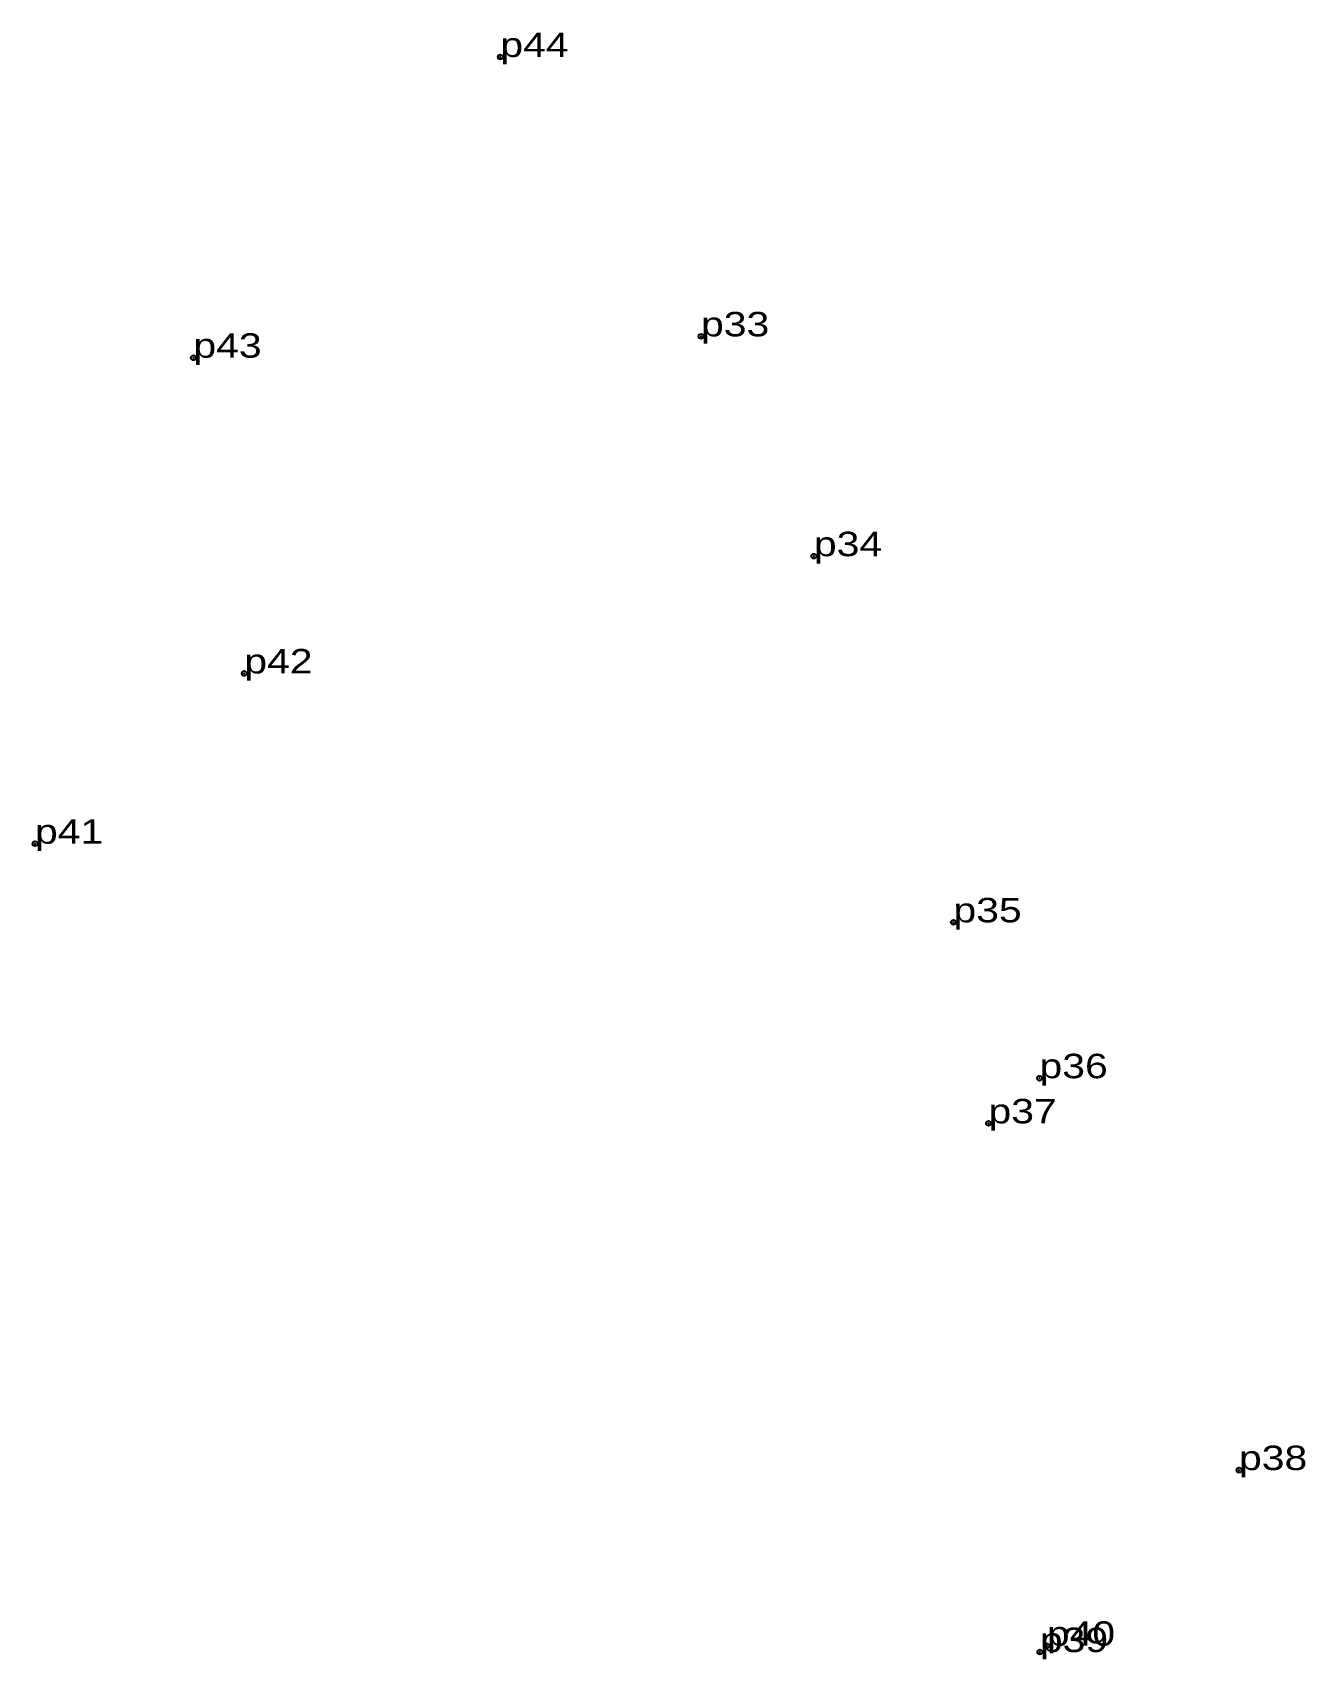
# Model space of a CAD drawing. Header units: metres. Extents: x 541919 to 552142, y 1834565 to 1839668.
# Drawn here: x 541919.5 to 542013.1, y 1836202.9 to 1836322.5 of the extents above; entities that cross this region are included whole.
import ezdxf

# ---------------------------------------------------------------- set-up
doc = ezdxf.new("R2010")
doc.units = ezdxf.units.M
doc.header["$LTSCALE"] = 0.72
doc.header["$PDMODE"] = 32
doc.header["$PDSIZE"] = 0.36
doc.layers.add('12', color=7, linetype='Continuous')
doc.layers.add('7', color=7, linetype='Continuous')

msp = doc.modelspace()

# ---------------------------------------------------------------- texts
at = {"layer": '12', "width": 1.25}
for s, p in [('p44', (541953.88, 1836320.67)), ('p44', (541953.88, 1836320.67)), ('p33', (541968.64, 1836300.13)), ('p33', (541968.64, 1836300.13)), ('p43', (541931.31, 1836298.56)), ('p43', (541931.31, 1836298.56)), ('p34', (541976.94, 1836283.97)), ('p34', (541976.94, 1836283.97)), ('p42', (541935.05, 1836275.35)), ('p42', (541935.05, 1836275.35)), ('p41', (541919.66, 1836262.83)), ('p41', (541919.66, 1836262.83)), ('p35', (541987.2, 1836257.05)), ('p35', (541987.2, 1836257.05)), ('p36', (541993.53, 1836245.59)), ('p36', (541993.53, 1836245.59)), ('p37', (541989.78, 1836242.27)), ('p37', (541989.78, 1836242.27)), ('p38', (542008.2, 1836216.78)), ('p38', (542008.2, 1836216.78)), ('p39', (541993.56, 1836203.4)), ('p39', (541993.56, 1836203.4)), ('p40', (541994.07, 1836203.86)), ('p40', (541994.07, 1836203.86))]:
    msp.add_text(s, height=1.8, dxfattribs=at).set_placement(p)

# ---------------------------------------------------------------- linework, layer by layer
at = {"layer": '7'}
for p in [(541953.88, 1836320.67), (541968.64, 1836300.13), (541931.31, 1836298.56), (541976.94, 1836283.97), (541935.05, 1836275.35), (541919.66, 1836262.83), (541987.2, 1836257.05), (541993.53, 1836245.59), (541989.78, 1836242.27), (542008.2, 1836216.78), (541993.56, 1836203.4), (541994.07, 1836203.86)]:
    msp.add_point(p, dxfattribs=at)

msp.set_redraw_order([(e.dxf.handle, doc.entitydb.next_handle()) for e in msp.query("TEXT MTEXT ATTDEF DIMENSION ARC_DIMENSION")])  # texts and dimensions are drawn at this point

doc.saveas('drawing.dxf')
